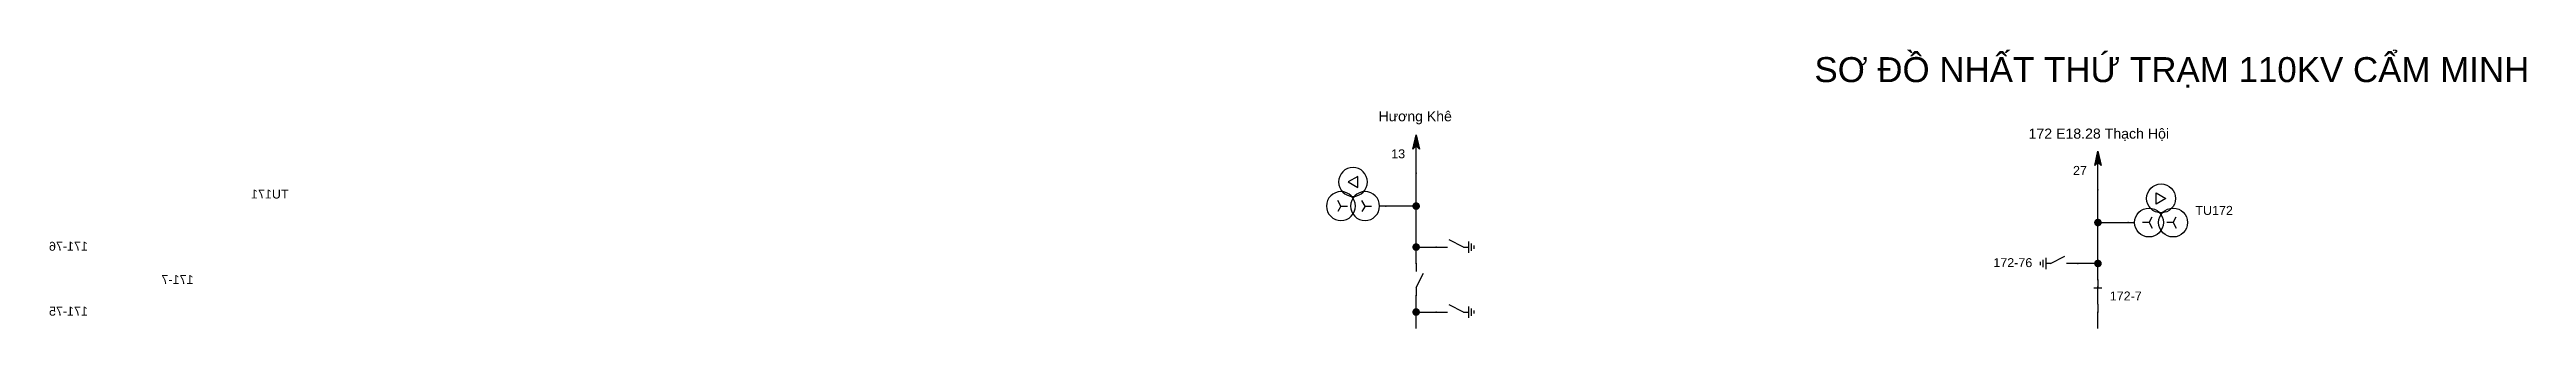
# Model space of a CAD drawing. Header units: millimetres. Extents: x -379 to 411, y 7 to 290.
# Drawn here: x -114.5 to 271.2, y 246.7 to 290 of the extents above; entities that cross this region are included whole.
import ezdxf

# ---------------------------------------------------------------- set-up
doc = ezdxf.new("R2010")
doc.units = ezdxf.units.MM
doc.layers.add('HV_110KV', color=1, linetype='Continuous', lineweight=25)
doc.layers.add('SYM_PORTS', color=8, linetype='Continuous', plot=False)
doc.layers.add('TEXT', color=7, linetype='Continuous')
doc.styles.add('SLD_TEXT', font='arial.ttf')

msp = doc.modelspace()

# ---------------------------------------------------------------- texts
at = {"layer": 'TEXT', "attachment_point": 7, "style": 'SLD_TEXT'}
for s, insert, char_height in [('SƠ ĐỒ NHẤT THỨ TRẠM 110KV CẨM MINH', (160.31, 284.12), 3.889), ('Hương Khê', (92.43, 278.41), 1.568), ('172 E18.28 Thạch Hội', (193.65, 275.83), 1.5736), ('13', (94.41, 273.1), 1.395), ('27', (200.57, 270.54), 1.395)]:
    msp.add_mtext(s, dxfattribs=dict(at, insert=insert, char_height=char_height))

# ---------------------------------------------------------------- blocks, each defined once
blk = doc.blocks.new('SYM_EARTHING_SWITCH_OPEN')
at = {"lineweight": 25}
for points in [[(0, -1.25), (-1.125, 1)], [(0, 3), (0, 1.25)], [(-0.875, -2), (0.875, -2)], [(-0.5625, -2.4375), (0.5625, -2.4375)], [(-0.25, -2.875), (0.25, -2.875)], [(0, -1.25), (0, -2)]]:
    blk.add_lwpolyline(points, dxfattribs=at)
at = {"layer": 'SYM_PORTS'}
blk.add_point((0, 3), dxfattribs=at)
blk.add_attdef('DEVICE_CODE', (1.875, 0), '', height=2)
blk = doc.blocks.new('SYM_DISCONNECTOR_OPEN')
at = {"lineweight": 25}
for points in [[(0, -1.25), (-1.125, 1)], [(0, 2.5), (0, 1.25)], [(0, -1.25), (0, -2.5)]]:
    blk.add_lwpolyline(points, dxfattribs=at)
at = {"layer": 'SYM_PORTS'}
for p in [(0, 2.5), (0, -2.5)]:
    blk.add_point(p, dxfattribs=at)
blk.add_attdef('DEVICE_CODE', (1, -0.5), '', height=2)
blk = doc.blocks.new('SYM_VOLTAGE_TRANSFORMER')
at = {"lineweight": 25}
for points in [[(0, 4.625), (0, 3.625)], [(0, 1.375), (-0.8625, 0.875)], [(0, 1.375), (0, 2.375)], [(0, 1.375), (0.8625, 0.875)], [(0, -2.375), (-0.8625, -2.875)], [(0, -2.375), (0, -1.375)], [(0, -2.375), (0.8625, -2.875)]]:
    blk.add_lwpolyline(points, dxfattribs=at)
blk.add_lwpolyline([(2.875, 0.25), (4.625, 0.25), (3.75, -1.25)], close=True, dxfattribs=at)
for centre in [(0, 1.375), (3.75, -0.5), (0, -2.375)]:
    blk.add_circle(centre, 2.25, dxfattribs=at)
at = {"layer": 'SYM_PORTS'}
blk.add_point((0, 4.625), dxfattribs=at)
blk.add_attdef('DEVICE_CODE', (7, 1.625), '', height=2)
at = {"flags": 1}
blk.add_attdef('RATIO', (7, -1.375), '', height=2, dxfattribs=at)
blk = doc.blocks.new('SYM_LINE_FEEDER_ARROW')
blk.add_hatch(color=7).paths.add_polyline_path([(0, -3), (-0.5, -0.75), (0, -1.25), (0.5, -0.75)])
at = {"lineweight": 25}
blk.add_lwpolyline([(0, 3), (0, -1.25)], dxfattribs=at)
blk.add_lwpolyline([(0, -3), (-0.5, -0.75), (0, -1.25), (0.5, -0.75)], close=True, dxfattribs=at)
at = {"layer": 'SYM_PORTS'}
blk.add_point((0, 3), dxfattribs=at)
blk.add_attdef('LINE_NAME', (1.5, 0), '', height=2)
blk = doc.blocks.new('SYM_DISCONNECTOR_CLOSED')
at = {"lineweight": 25}
for points in [[(-0.625, 1.25), (0.625, 1.25)], [(0, 2.5), (0, 1.25)], [(0, -1.25), (0, 1.5)], [(0, -1.25), (0, -2.5)]]:
    blk.add_lwpolyline(points, dxfattribs=at)
at = {"layer": 'SYM_PORTS'}
for p in [(0, 2.5), (0, -2.5)]:
    blk.add_point(p, dxfattribs=at)
blk.add_attdef('DEVICE_CODE', (1.625, -0.5), '', height=2)

# ---------------------------------------------------------------- hatches: boundary and pattern name
at = {"layer": 'HV_110KV'}
h = msp.add_hatch(color=7, dxfattribs=at)
edge = h.paths.add_edge_path()
edge.add_arc((98.29, 265.69), 0.6, 0, 360)
h = msp.add_hatch(color=7, dxfattribs=at)
edge = h.paths.add_edge_path()
edge.add_arc((204.45, 263.13), 0.6, 0, 360)
h = msp.add_hatch(color=7, dxfattribs=at)
edge = h.paths.add_edge_path()
edge.add_arc((98.29, 259.31), 0.6, 0, 360)
h = msp.add_hatch(color=7, dxfattribs=at)
edge = h.paths.add_edge_path()
edge.add_arc((204.45, 256.76), 0.6, 0, 360)
h = msp.add_hatch(color=7, dxfattribs=at)
edge = h.paths.add_edge_path()
edge.add_arc((98.29, 249.2), 0.6, 0, 360)

# ---------------------------------------------------------------- linework, layer by layer
for points in [[(98.29, 265.69), (98.29, 270.79)], [(204.45, 263.13), (204.45, 268.24)], [(98.29, 265.69), (93.59, 265.69)], [(98.29, 259.31), (98.29, 265.69)], [(204.45, 256.76), (204.45, 263.13)], [(204.45, 263.13), (209.15, 263.13)], [(98.29, 256.76), (98.29, 259.31)], [(98.29, 259.31), (101.42, 259.31)], [(204.45, 256.76), (201.32, 256.76)], [(204.45, 254.2), (204.45, 256.76)], [(98.29, 249.2), (98.29, 251.76)], [(98.29, 246.65), (98.29, 249.2)], [(98.29, 249.2), (101.42, 249.2)], [(204.45, 246.65), (204.45, 249.2)]]:
    msp.add_lwpolyline(points, dxfattribs=at)

# ---------------------------------------------------------------- block references
at = {"layer": 'HV_110KV', "rotation": 180}
for p in [(98.29, 273.79), (204.45, 271.24)]:
    msp.add_blockref('SYM_LINE_FEEDER_ARROW', p, dxfattribs=at)
at = {"layer": 'HV_110KV'}
ref = msp.add_blockref('SYM_VOLTAGE_TRANSFORMER', (88.96, 265.69), dxfattribs=dict(at, xscale=-1, rotation=270))
ref.add_attrib('DEVICE_CODE', 'TU171', (77.28, 266.87), dxfattribs={"layer": 'TEXT', "extrusion": (0, 0, -1), "height": 1.395, "style": 'SLD_TEXT'})
ref = msp.add_blockref('SYM_VOLTAGE_TRANSFORMER', (213.78, 263.13), dxfattribs=dict(at, rotation=90))
ref.add_attrib('DEVICE_CODE', 'TU172', (219.62, 264.32), dxfattribs={"layer": 'TEXT', "height": 1.395, "style": 'SLD_TEXT'})
ref = msp.add_blockref('SYM_EARTHING_SWITCH_OPEN', (104.42, 259.31), dxfattribs=dict(at, xscale=-1, rotation=90))
ref.add_attrib('DEVICE_CODE', '171-76', (108.52, 258.74), dxfattribs={"layer": 'TEXT', "extrusion": (0, 0, -1), "height": 1.395, "style": 'SLD_TEXT'})
ref = msp.add_blockref('SYM_DISCONNECTOR_OPEN', (98.29, 254.26), dxfattribs=dict(at, xscale=-1))
ref.add_attrib('DEVICE_CODE', '171-7', (92.09, 253.56), dxfattribs={"layer": 'TEXT', "extrusion": (0, 0, -1), "height": 1.395, "style": 'SLD_TEXT'})
ref = msp.add_blockref('SYM_EARTHING_SWITCH_OPEN', (198.32, 256.76), dxfattribs=dict(at, rotation=270))
ref.add_attrib('DEVICE_CODE', '172-76', (188.16, 256.19), dxfattribs={"layer": 'TEXT', "height": 1.395, "style": 'SLD_TEXT'})
ref = msp.add_blockref('SYM_DISCONNECTOR_CLOSED', (204.45, 251.7), dxfattribs=at)
ref.add_attrib('DEVICE_CODE', '172-7', (206.29, 251), dxfattribs={"layer": 'TEXT', "height": 1.395, "style": 'SLD_TEXT'})
ref = msp.add_blockref('SYM_EARTHING_SWITCH_OPEN', (104.42, 249.2), dxfattribs=dict(at, xscale=-1, rotation=90))
ref.add_attrib('DEVICE_CODE', '171-75', (108.52, 248.64), dxfattribs={"layer": 'TEXT', "extrusion": (0, 0, -1), "height": 1.395, "style": 'SLD_TEXT'})

msp.set_redraw_order([(e.dxf.handle, doc.entitydb.next_handle()) for e in msp.query("TEXT MTEXT ATTDEF DIMENSION ARC_DIMENSION")])  # texts and dimensions are drawn at this point

doc.saveas('drawing.dxf')
